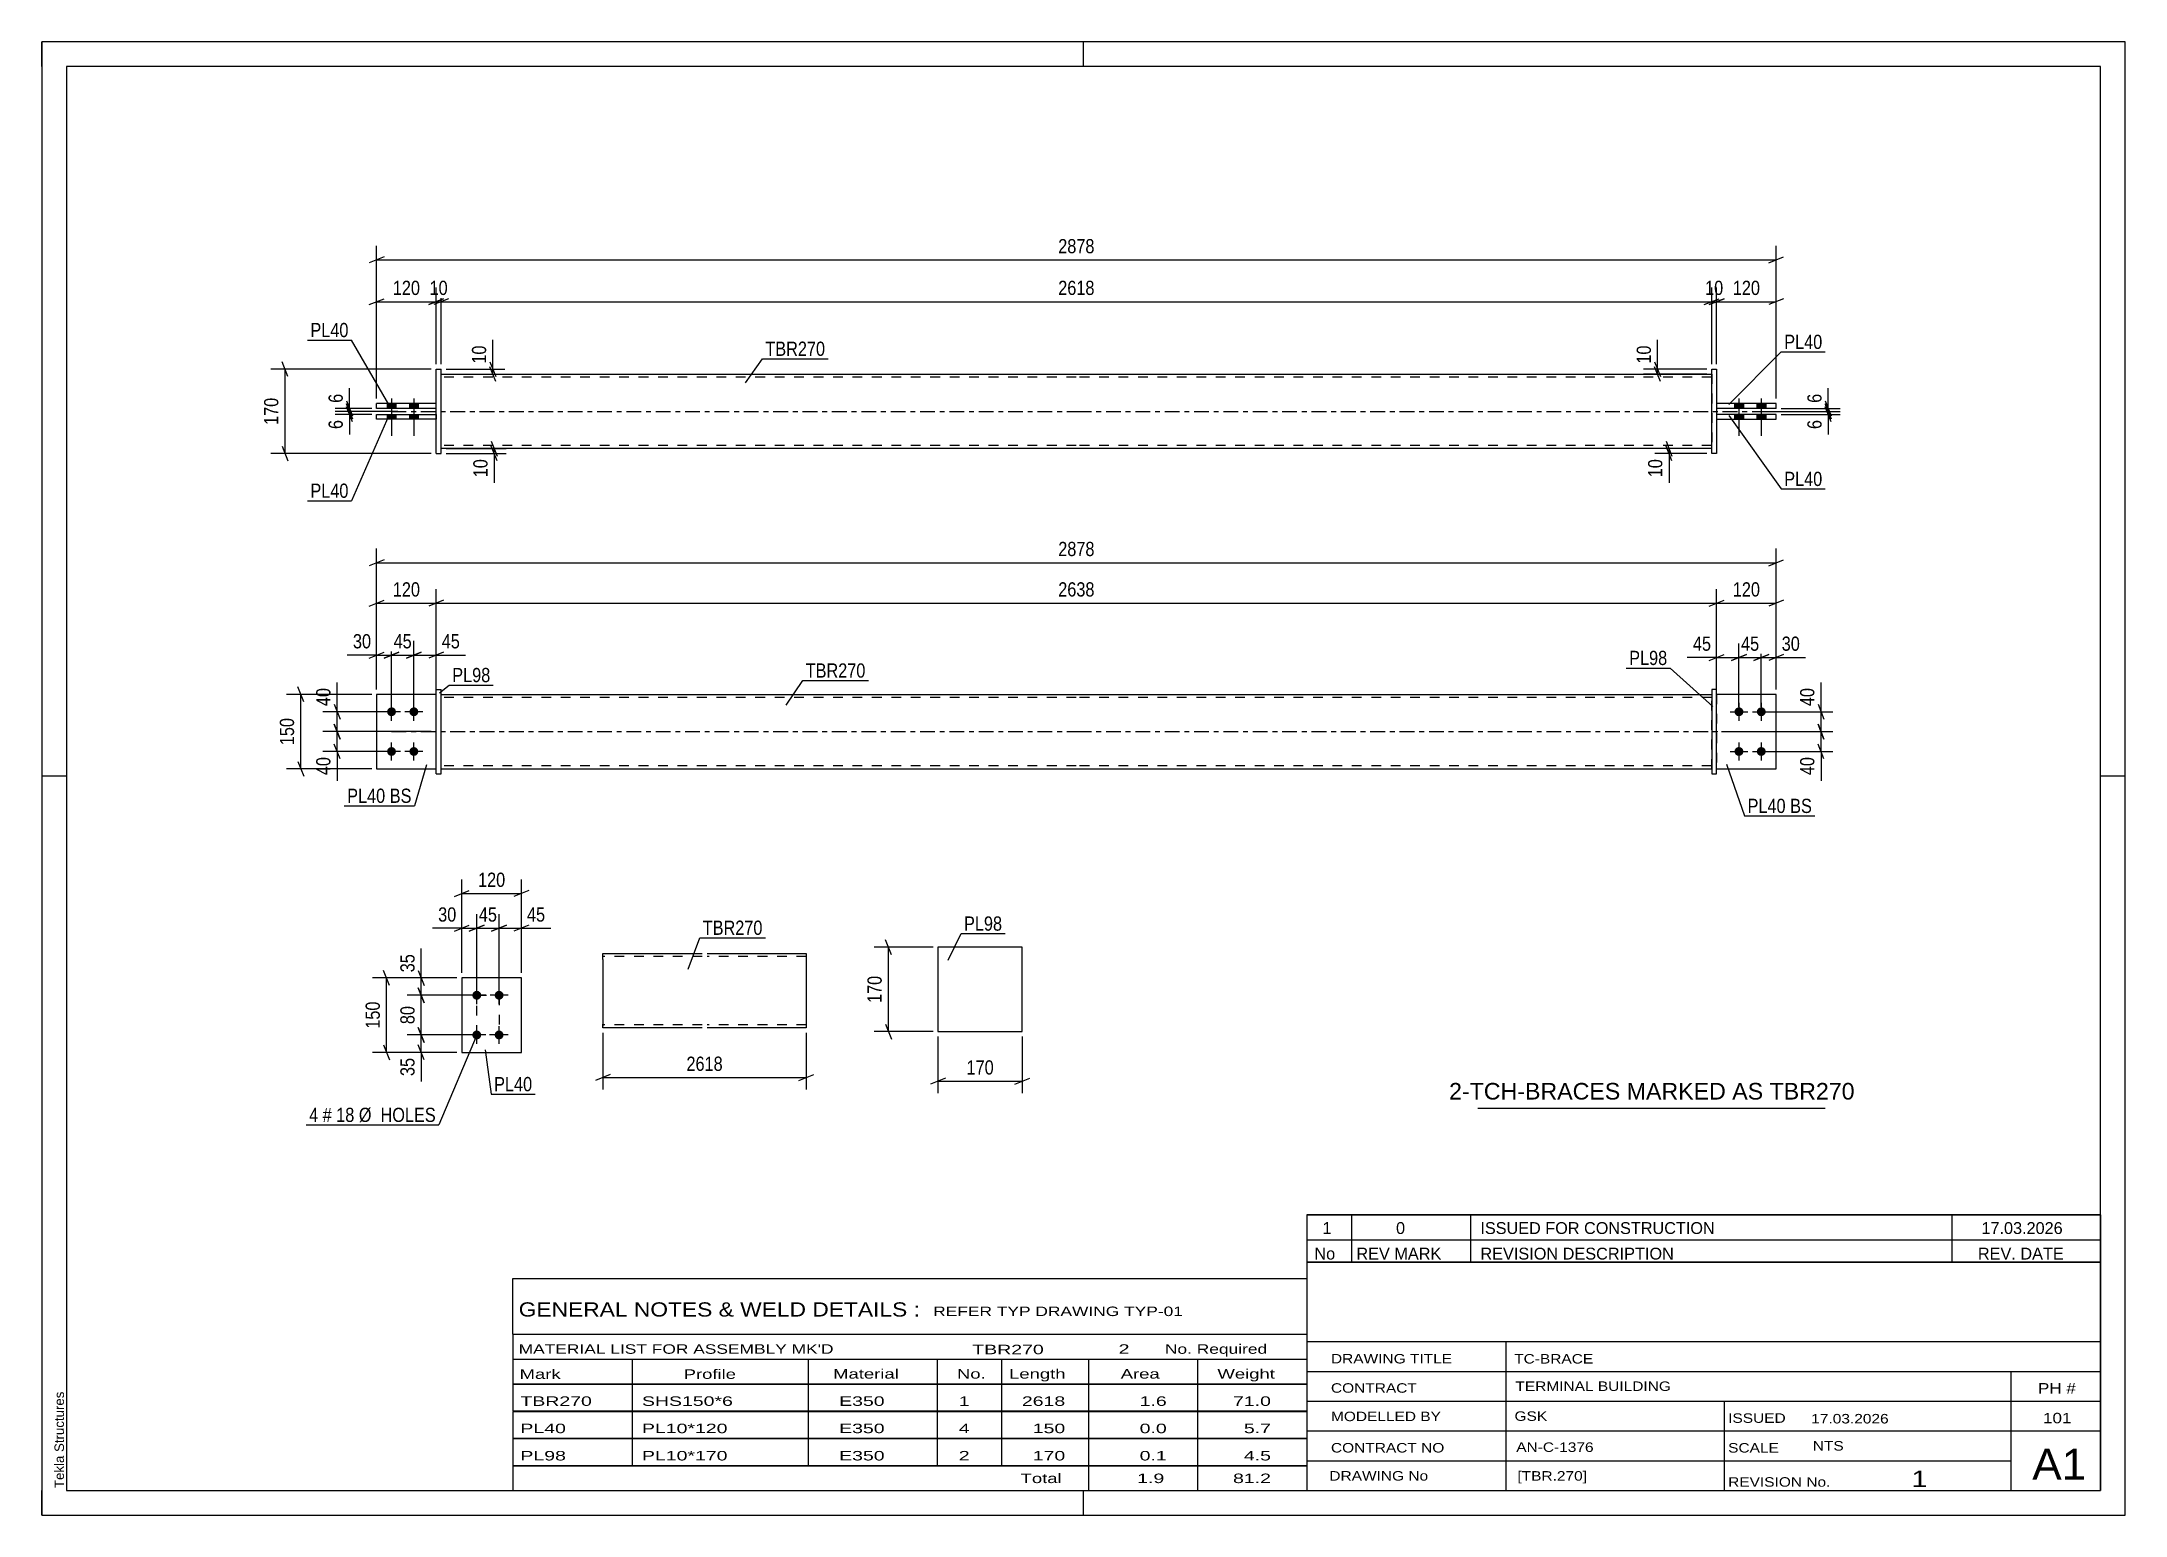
# Paper-space layout 'Layout1' of a CAD drawing. Header units: millimetres. Extents: x 0 to 420, y 0 to 297.
# The model-space entities are those that its viewports show. They can reach past a viewport. Long polylines and large blocks are cut down to what shows.
import ezdxf

# ---------------------------------------------------------------- set-up
doc = ezdxf.new("R2010")
doc.units = ezdxf.units.MM
doc.linetypes.add('DXK_LINE_DOT2', pattern=[3.9198, 1.9599, -1.9599])
doc.linetypes.add('DXK_LINE_DOT3', pattern=[5.9187, 2.979, -0.9799, 0.9799, -0.9799])
doc.layers.add('Viewport layer', color=7, linetype='Continuous', plot=False)
doc.styles.add('Arial', font='ARIAL.TTF', dxfattribs={"height": 0.2})
doc.styles.add('Arial Narrow', font='ARIALN.TTF', dxfattribs={"height": 0.2})

# ---------------------------------------------------------------- blocks, each defined once
blk = doc.blocks.new('Unknown-580872957-1163')
at = {"color": 5, "linetype": 'Continuous'}
for p, q in [((420, 297), (0, 297)), ((0, 297), (0, 0)), ((0, 292), (0, 297)), ((210, 292), (210, 297)), ((420, 0), (420, 297)), ((415, 292), (5, 292)), ((5, 292), (5, 5)), ((415, 5), (415, 292)), ((5, 149), (0, 149)), ((420, 149), (415, 149)), ((0, 0), (0, 5)), ((5, 5), (415, 5)), ((210, 0), (210, 5)), ((0, 0), (420, 0))]:
    blk.add_line(p, q, dxfattribs=at)
at = {"color": 174, "linetype": 'Continuous', "style": 'Arial'}
blk.add_text('Tekla Structures', height=1.9102, rotation=90, dxfattribs=at).set_placement((4.5, 5.5))
blk = doc.blocks.new('Part-580872957-1797 - 1735')
at = {"color": 2, "linetype": 'Continuous'}
for p, q in [((79.52, 165.45), (67.52, 165.45)), ((67.52, 165.45), (67.52, 150.45)), ((67.52, 150.45), (79.52, 150.45))]:
    blk.add_line(p, q, dxfattribs=at)
at = {"color": 7, "linetype": 'DXK_LINE_DOT2'}
blk.add_line((79.52, 150.45), (79.52, 165.45), dxfattribs=at)
blk = doc.blocks.new('Part-580872957-1792 - 1735')
at = {"color": 7, "linetype": 'DXK_LINE_DOT2'}
for p, q in [((79.52, 165.45), (67.52, 165.45)), ((67.52, 165.45), (67.52, 150.45)), ((79.52, 150.45), (79.52, 165.45)), ((67.52, 150.45), (79.52, 150.45))]:
    blk.add_line(p, q, dxfattribs=at)
blk = doc.blocks.new('Part-580872957-1767 - 1735')
at = {"color": 7, "linetype": 'DXK_LINE_DOT2'}
for p, q in [((349.62, 165.45), (337.62, 165.45)), ((337.62, 165.45), (337.62, 150.45)), ((349.62, 150.45), (349.62, 165.45)), ((337.62, 150.45), (349.62, 150.45))]:
    blk.add_line(p, q, dxfattribs=at)
blk = doc.blocks.new('Part-580872957-1772 - 1735')
at = {"color": 2, "linetype": 'Continuous'}
for p, q in [((349.62, 165.45), (337.62, 165.45)), ((349.62, 150.45), (349.62, 165.45)), ((337.62, 150.45), (349.62, 150.45))]:
    blk.add_line(p, q, dxfattribs=at)
at = {"color": 7, "linetype": 'DXK_LINE_DOT2'}
blk.add_line((337.62, 165.45), (337.62, 150.45), dxfattribs=at)
blk = doc.blocks.new('Part-580872957-1787 - 1735')
at = {"color": 2, "linetype": 'Continuous'}
for p, q in [((336.62, 166.45), (336.62, 149.45)), ((337.62, 166.45), (336.62, 166.45)), ((337.62, 149.45), (337.62, 166.45)), ((336.62, 149.45), (337.62, 149.45))]:
    blk.add_line(p, q, dxfattribs=at)
blk = doc.blocks.new('Part-580872957-1802 - 1735')
at = {"color": 2, "linetype": 'Continuous'}
for p, q in [((79.52, 149.45), (79.52, 166.45)), ((79.52, 166.45), (80.52, 166.45)), ((80.52, 149.45), (80.52, 166.45)), ((79.52, 149.45), (80.52, 149.45))]:
    blk.add_line(p, q, dxfattribs=at)
blk = doc.blocks.new('Part-580872957-1807 - 1735')
at = {"color": 2, "linetype": 'Continuous'}
for p, q in [((80.52, 165.45), (208.52, 165.45)), ((208.62, 165.45), (336.62, 165.45)), ((80.52, 150.45), (208.52, 150.45)), ((208.62, 150.45), (336.62, 150.45))]:
    blk.add_line(p, q, dxfattribs=at)
at = {"color": 7, "linetype": 'DXK_LINE_DOT2'}
for p, q in [((80.52, 150.45), (80.52, 165.45)), ((208.52, 164.85), (80.52, 164.85)), ((336.62, 164.85), (208.62, 164.85)), ((336.62, 150.45), (336.62, 165.45)), ((208.52, 151.05), (80.52, 151.05)), ((336.62, 151.05), (208.62, 151.05))]:
    blk.add_line(p, q, dxfattribs=at)
at = {"color": 7, "linetype": 'DXK_LINE_DOT3'}
for p, q in [((70.52, 157.95), (208.52, 157.95)), ((208.62, 157.95), (346.62, 157.95))]:
    blk.add_line(p, q, dxfattribs=at)
blk = doc.blocks.new('Bolt-580872957-1808 - 1735')
at = {"linetype": 'Continuous'}
for points in [[(342.12, 162.85, -1), (342.12, 161.05, -1)], [(346.62, 162.85, -1), (346.62, 161.05, -1)], [(342.12, 154.85, -1), (342.12, 153.05, -1)], [(346.62, 154.85, -1), (346.62, 153.05, -1)]]:
    blk.add_hatch(color=1, dxfattribs=at).paths.add_polyline_path(points)
at = {"color": 1, "linetype": 'Continuous'}
for p, q in [((340.32, 161.95), (343.92, 161.95)), ((342.12, 163.75), (342.12, 160.15)), ((344.82, 161.95), (348.42, 161.95)), ((346.62, 163.75), (346.62, 160.15)), ((342.12, 155.75), (342.12, 152.15)), ((346.62, 155.75), (346.62, 152.15)), ((340.32, 153.95), (343.92, 153.95)), ((344.82, 153.95), (348.42, 153.95))]:
    blk.add_line(p, q, dxfattribs=at)
blk = doc.blocks.new('Bolt-580872957-1809 - 1735')
at = {"linetype": 'Continuous'}
for points in [[(70.52, 161.05, -1), (70.52, 162.85, -1)], [(75.02, 161.05, -1), (75.02, 162.85, -1)], [(70.52, 153.05, -1), (70.52, 154.85, -1)], [(75.02, 153.05, -1), (75.02, 154.85, -1)]]:
    blk.add_hatch(color=1, dxfattribs=at).paths.add_polyline_path(points)
at = {"color": 1, "linetype": 'Continuous'}
for p, q in [((72.32, 161.95), (68.72, 161.95)), ((70.52, 160.15), (70.52, 163.75)), ((76.82, 161.95), (73.22, 161.95)), ((75.02, 160.15), (75.02, 163.75)), ((70.52, 152.15), (70.52, 155.75)), ((75.02, 152.15), (75.02, 155.75)), ((72.32, 153.95), (68.72, 153.95)), ((76.82, 153.95), (73.22, 153.95))]:
    blk.add_line(p, q, dxfattribs=at)
blk = doc.blocks.new('Part-580872957-1425 - 1390')
at = {"color": 2, "linetype": 'Continuous'}
for p, q in [((79.52, 224.09), (67.52, 224.09)), ((67.52, 223.09), (67.52, 224.09)), ((79.52, 223.09), (67.52, 223.09))]:
    blk.add_line(p, q, dxfattribs=at)
at = {"color": 7, "linetype": 'DXK_LINE_DOT2'}
blk.add_line((79.52, 223.09), (79.52, 224.09), dxfattribs=at)
blk = doc.blocks.new('Part-580872957-1426 - 1390')
at = {"color": 2, "linetype": 'Continuous'}
for p, q in [((336.62, 213.99), (336.62, 230.99)), ((336.62, 230.99), (337.62, 230.99)), ((337.62, 230.99), (337.62, 213.99)), ((337.62, 213.99), (336.62, 213.99))]:
    blk.add_line(p, q, dxfattribs=at)
blk = doc.blocks.new('Part-580872957-1458 - 1390')
at = {"color": 2, "linetype": 'Continuous'}
for p, q in [((349.62, 224.09), (337.62, 224.09)), ((349.62, 223.09), (337.62, 223.09)), ((349.62, 223.09), (349.62, 224.09))]:
    blk.add_line(p, q, dxfattribs=at)
at = {"color": 7, "linetype": 'DXK_LINE_DOT2'}
blk.add_line((337.62, 224.09), (337.62, 223.09), dxfattribs=at)
blk = doc.blocks.new('Part-580872957-1394 - 1390')
at = {"color": 2, "linetype": 'Continuous'}
for p, q in [((79.52, 213.99), (79.52, 230.99)), ((79.52, 230.99), (80.52, 230.99)), ((80.52, 213.99), (80.52, 230.99)), ((79.52, 213.99), (80.52, 213.99))]:
    blk.add_line(p, q, dxfattribs=at)
blk = doc.blocks.new('Part-580872957-1420 - 1390')
at = {"color": 2, "linetype": 'Continuous'}
for p, q in [((67.52, 221.89), (79.52, 221.89)), ((67.52, 220.89), (67.52, 221.89)), ((79.52, 220.89), (67.52, 220.89))]:
    blk.add_line(p, q, dxfattribs=at)
at = {"color": 7, "linetype": 'DXK_LINE_DOT2'}
blk.add_line((79.52, 221.89), (79.52, 220.89), dxfattribs=at)
blk = doc.blocks.new('Part-580872957-1431 - 1390')
at = {"color": 2, "linetype": 'Continuous'}
for p, q in [((349.62, 221.89), (337.62, 221.89)), ((337.62, 220.89), (349.62, 220.89)), ((349.62, 220.89), (349.62, 221.89))]:
    blk.add_line(p, q, dxfattribs=at)
at = {"color": 7, "linetype": 'DXK_LINE_DOT2'}
blk.add_line((337.62, 221.89), (337.62, 220.89), dxfattribs=at)
blk = doc.blocks.new('Part-580872957-1446 - 1390')
at = {"color": 2, "linetype": 'Continuous'}
for p, q in [((80.52, 229.99), (208.52, 229.99)), ((208.62, 229.99), (336.62, 229.99)), ((208.52, 214.99), (80.52, 214.99)), ((336.62, 214.99), (208.62, 214.99))]:
    blk.add_line(p, q, dxfattribs=at)
at = {"color": 7, "linetype": 'DXK_LINE_DOT2'}
for p, q in [((80.52, 214.99), (80.52, 229.99)), ((208.52, 229.39), (80.52, 229.39)), ((336.62, 229.39), (208.62, 229.39)), ((336.62, 229.99), (336.62, 214.99)), ((208.52, 215.59), (80.52, 215.59)), ((336.62, 215.59), (208.62, 215.59))]:
    blk.add_line(p, q, dxfattribs=at)
at = {"color": 7, "linetype": 'DXK_LINE_DOT3'}
for p, q in [((70.52, 222.49), (208.52, 222.49)), ((208.62, 222.49), (346.62, 222.49))]:
    blk.add_line(p, q, dxfattribs=at)
blk = doc.blocks.new('Bolt-580872957-1447 - 1390')
at = {"linetype": 'Continuous'}
for points in [[(343.02, 224.09), (341.22, 224.09), (341.22, 223.09), (343.02, 223.09)], [(343.02, 224.09), (341.22, 224.09), (341.22, 223.09), (343.02, 223.09)], [(347.52, 224.09), (345.72, 224.09), (345.72, 223.09), (347.52, 223.09)], [(347.52, 224.09), (345.72, 224.09), (345.72, 223.09), (347.52, 223.09)], [(343.02, 221.89), (341.22, 221.89), (341.22, 220.89), (343.02, 220.89)], [(343.02, 221.89), (341.22, 221.89), (341.22, 220.89), (343.02, 220.89)], [(347.52, 221.89), (345.72, 221.89), (345.72, 220.89), (347.52, 220.89)], [(347.52, 221.89), (345.72, 221.89), (345.72, 220.89), (347.52, 220.89)]]:
    blk.add_hatch(color=1, dxfattribs=at).paths.add_polyline_path(points)
at = {"color": 1, "linetype": 'Continuous'}
for p, q in [((341.22, 224.09), (341.22, 223.09)), ((341.22, 224.09), (341.22, 223.09)), ((342.12, 225.09), (342.12, 217.59)), ((342.12, 225.09), (342.12, 217.59)), ((343.02, 224.09), (343.02, 223.09)), ((343.02, 224.09), (343.02, 223.09)), ((345.72, 224.09), (345.72, 223.09)), ((345.72, 224.09), (345.72, 223.09)), ((346.62, 225.09), (346.62, 217.59)), ((346.62, 225.09), (346.62, 217.59)), ((347.52, 224.09), (347.52, 223.09)), ((347.52, 224.09), (347.52, 223.09)), ((341.22, 221.89), (341.22, 220.89)), ((341.22, 221.89), (341.22, 220.89)), ((343.02, 221.89), (343.02, 220.89)), ((343.02, 221.89), (343.02, 220.89)), ((345.72, 221.89), (345.72, 220.89)), ((345.72, 221.89), (345.72, 220.89)), ((347.52, 221.89), (347.52, 220.89)), ((347.52, 221.89), (347.52, 220.89))]:
    blk.add_line(p, q, dxfattribs=at)
blk = doc.blocks.new('Bolt-580872957-1448 - 1390')
at = {"linetype": 'Continuous'}
for points in [[(69.62, 223.09), (71.42, 223.09), (71.42, 224.09), (69.62, 224.09)], [(69.62, 223.09), (71.42, 223.09), (71.42, 224.09), (69.62, 224.09)], [(74.12, 223.09), (75.92, 223.09), (75.92, 224.09), (74.12, 224.09)], [(74.12, 223.09), (75.92, 223.09), (75.92, 224.09), (74.12, 224.09)], [(69.62, 220.89), (71.42, 220.89), (71.42, 221.89), (69.62, 221.89)], [(69.62, 220.89), (71.42, 220.89), (71.42, 221.89), (69.62, 221.89)], [(74.12, 220.89), (75.92, 220.89), (75.92, 221.89), (74.12, 221.89)], [(74.12, 220.89), (75.92, 220.89), (75.92, 221.89), (74.12, 221.89)]]:
    blk.add_hatch(color=1, dxfattribs=at).paths.add_polyline_path(points)
at = {"color": 1, "linetype": 'Continuous'}
for p, q in [((69.62, 224.09), (69.62, 223.09)), ((69.62, 224.09), (69.62, 223.09)), ((70.52, 225.09), (70.52, 217.59)), ((70.52, 225.09), (70.52, 217.59)), ((71.42, 224.09), (71.42, 223.09)), ((71.42, 224.09), (71.42, 223.09)), ((74.12, 224.09), (74.12, 223.09)), ((74.12, 224.09), (74.12, 223.09)), ((75.02, 225.09), (75.02, 217.59)), ((75.02, 225.09), (75.02, 217.59)), ((75.92, 224.09), (75.92, 223.09)), ((75.92, 224.09), (75.92, 223.09)), ((69.62, 221.89), (69.62, 220.89)), ((69.62, 221.89), (69.62, 220.89)), ((71.42, 221.89), (71.42, 220.89)), ((71.42, 221.89), (71.42, 220.89)), ((74.12, 221.89), (74.12, 220.89)), ((74.12, 221.89), (74.12, 220.89)), ((75.92, 221.89), (75.92, 220.89)), ((75.92, 221.89), (75.92, 220.89))]:
    blk.add_line(p, q, dxfattribs=at)
blk = doc.blocks.new('Part-580872957-2138 - 2131')
at = {"color": 2, "linetype": 'Continuous'}
for p, q in [((96.7, 108.31), (84.7, 108.31)), ((84.7, 108.31), (84.7, 93.31)), ((96.7, 93.31), (96.7, 108.31)), ((84.7, 93.31), (96.7, 93.31))]:
    blk.add_line(p, q, dxfattribs=at)
blk = doc.blocks.new('Bolt-580872957-2171 - 2131')
at = {"linetype": 'Continuous'}
for points in [[(87.7, 103.91, -1), (87.7, 105.71, -1)], [(92.2, 103.91, -1), (92.2, 105.71, -1)], [(87.7, 95.91, -1), (87.7, 97.71, -1)], [(92.2, 95.91, -1), (92.2, 97.71, -1)]]:
    blk.add_hatch(color=1, dxfattribs=at).paths.add_polyline_path(points)
at = {"color": 1, "linetype": 'Continuous'}
for p, q in [((87.7, 103.01), (87.7, 106.61)), ((92.2, 103.01), (92.2, 106.61)), ((89.5, 104.81), (85.9, 104.81)), ((94, 104.81), (90.4, 104.81)), ((89.5, 96.81), (85.9, 96.81)), ((87.7, 95.01), (87.7, 98.61)), ((94, 96.81), (90.4, 96.81)), ((92.2, 95.01), (92.2, 98.61))]:
    blk.add_line(p, q, dxfattribs=at)
blk = doc.blocks.new('Part-580872957-2302 - 2296')
at = {"color": 2, "linetype": 'Continuous'}
for p, q in [((197.67, 114.49), (180.67, 114.49)), ((180.67, 114.49), (180.67, 97.49)), ((197.67, 97.49), (197.67, 114.49)), ((180.67, 97.49), (197.67, 97.49))]:
    blk.add_line(p, q, dxfattribs=at)
blk = doc.blocks.new('Part-580872957-2328 - 2321')
at = {"color": 2, "linetype": 'Continuous'}
for p, q in [((113.12, 112.03), (113.12, 113.23)), ((113.12, 113.23), (133.12, 113.23)), ((113.12, 112.03), (113.12, 98.97)), ((134.12, 113.23), (154.12, 113.23)), ((154.12, 113.23), (154.12, 113.14)), ((154.12, 113.14), (154.12, 112.03)), ((154.12, 112.03), (154.12, 98.23)), ((113.12, 98.32), (113.12, 98.97)), ((113.12, 98.23), (113.12, 98.32)), ((133.12, 98.23), (113.12, 98.23)), ((154.12, 98.23), (134.12, 98.23))]:
    blk.add_line(p, q, dxfattribs=at)
at = {"color": 7, "linetype": 'DXK_LINE_DOT2'}
for p, q in [((133.12, 112.63), (113.12, 112.63)), ((154.12, 112.63), (134.12, 112.63)), ((154.12, 112.88), (154.12, 112.03)), ((113.12, 98.97), (113.12, 98.58)), ((113.12, 98.83), (113.12, 98.88)), ((133.12, 98.83), (113.12, 98.83)), ((154.12, 98.83), (134.12, 98.83)), ((154.12, 98.88), (154.12, 98.97)), ((154.12, 98.83), (154.12, 98.88)), ((154.12, 98.83), (154.12, 98.88))]:
    blk.add_line(p, q, dxfattribs=at)
blk = doc.blocks.new('Rectangle-580872957-2281 - 2131')
at = {"color": 1, "linetype": 'DXK_LINE_DOT2'}
blk.add_lwpolyline([(87.7, 104.81), (92.2, 104.81), (92.2, 96.81), (87.7, 96.81), (87.7, 104.81)], close=True, dxfattribs=at)
blk = doc.blocks.new('StraightDimension-580872957-2008 - 1735')
at = {"color": 7, "linetype": 'Continuous'}
for p, q in [((69.52, 161.95), (56.7, 161.95)), ((58.95, 163.45), (60.15, 160.45)), ((59.55, 157.95), (59.55, 161.95)), ((78.52, 157.95), (56.7, 157.95)), ((60.15, 156.45), (58.95, 159.45))]:
    blk.add_line(p, q, dxfattribs=at)
at = {"color": 0}
blk.add_wipeout([(58.8, 167.34), (54.6, 167.34), (54.6, 162.48), (58.8, 162.48)], dxfattribs=at)
at = {"color": 7, "linetype": 'Continuous'}
blk.add_line((59.55, 161.95), (59.55, 167.86), dxfattribs=at)
blk.add_line((59.55, 161.95), (59.55, 167.86), dxfattribs=at)
at = {"color": 3, "style": 'Arial Narrow'}
blk.add_text('40', height=2.863, rotation=90.0002, dxfattribs=at).set_placement((58.2, 163.08))
blk = doc.blocks.new('StraightDimension-580872957-1999 - 1735')
at = {"color": 7, "linetype": 'Continuous'}
for p, q in [((78.52, 157.95), (56.7, 157.95)), ((58.95, 159.45), (60.15, 156.45)), ((60.15, 152.45), (58.95, 155.45)), ((59.55, 153.95), (59.55, 157.95)), ((69.52, 153.95), (56.7, 153.95))]:
    blk.add_line(p, q, dxfattribs=at)
at = {"color": 0}
blk.add_wipeout([(58.8, 153.43), (54.6, 153.43), (54.6, 148.57), (58.8, 148.57)], dxfattribs=at)
at = {"color": 7, "linetype": 'Continuous'}
blk.add_line((59.55, 153.95), (59.55, 148.05), dxfattribs=at)
blk.add_line((59.55, 153.95), (59.55, 148.05), dxfattribs=at)
at = {"color": 3, "style": 'Arial Narrow'}
blk.add_text('40', height=2.863, rotation=90.0002, dxfattribs=at).set_placement((58.2, 149.17))
blk = doc.blocks.new('StraightDimension-580872957-1937 - 1735')
at = {"color": 7, "linetype": 'Continuous'}
for p, q in [((67.52, 166.45), (67.52, 186.68)), ((79.52, 158.95), (79.52, 186.68)), ((66.02, 183.23), (69.02, 184.43)), ((67.52, 183.83), (79.52, 183.83)), ((81.02, 184.43), (78.02, 183.23))]:
    blk.add_line(p, q, dxfattribs=at)
at = {"color": 0}
blk.add_wipeout([(76.86, 184.58), (76.86, 188.78), (70.18, 188.78), (70.18, 184.58)], dxfattribs=at)
at = {"color": 3, "style": 'Arial Narrow'}
blk.add_text('120', height=2.863, dxfattribs=at).set_placement((70.78, 185.18))
blk = doc.blocks.new('StraightDimension-580872957-2018 - 1735')
at = {"color": 7, "linetype": 'Continuous'}
for p, q in [((66.52, 165.45), (49.37, 165.45)), ((52.82, 163.95), (51.62, 166.95)), ((52.22, 150.45), (52.22, 165.45)), ((51.62, 151.95), (52.82, 148.95)), ((66.52, 150.45), (49.37, 150.45))]:
    blk.add_line(p, q, dxfattribs=at)
at = {"color": 0}
blk.add_wipeout([(51.47, 161.3), (47.27, 161.3), (47.27, 154.61), (51.47, 154.61)], dxfattribs=at)
at = {"color": 3, "style": 'Arial Narrow'}
blk.add_text('150', height=2.863, rotation=90.0002, dxfattribs=at).set_placement((50.87, 155.21))
blk = doc.blocks.new('StraightDimension-580872957-1818 - 1735')
at = {"color": 7, "linetype": 'Continuous'}
for p, q in [((345.12, 172.29), (348.12, 173.49)), ((346.62, 162.95), (346.62, 175.74)), ((346.62, 172.89), (349.62, 172.89)), ((351.12, 173.49), (348.12, 172.29)), ((349.62, 166.45), (349.62, 175.74))]:
    blk.add_line(p, q, dxfattribs=at)
at = {"color": 0}
blk.add_wipeout([(355, 173.64), (355, 177.84), (350.14, 177.84), (350.14, 173.64)], dxfattribs=at)
at = {"color": 7, "linetype": 'Continuous'}
blk.add_line((349.62, 172.89), (355.52, 172.89), dxfattribs=at)
blk.add_line((349.62, 172.89), (355.52, 172.89), dxfattribs=at)
at = {"color": 3, "style": 'Arial Narrow'}
blk.add_text('30', height=2.863, dxfattribs=at).set_placement((350.74, 174.24))
blk = doc.blocks.new('StraightDimension-580872957-1834 - 1735')
at = {"color": 7, "linetype": 'Continuous'}
for p, q in [((340.62, 172.29), (343.62, 173.49)), ((342.12, 162.95), (342.12, 175.74)), ((342.12, 172.89), (346.62, 172.89)), ((348.12, 173.49), (345.12, 172.29)), ((346.62, 162.95), (346.62, 175.74))]:
    blk.add_line(p, q, dxfattribs=at)
at = {"color": 0}
blk.add_wipeout([(346.8, 173.64), (346.8, 177.84), (341.94, 177.84), (341.94, 173.64)], dxfattribs=at)
at = {"color": 3, "style": 'Arial Narrow'}
blk.add_text('45', height=2.863, dxfattribs=at).set_placement((342.54, 174.24))
blk = doc.blocks.new('StraightDimension-580872957-1847 - 1735')
at = {"color": 7, "linetype": 'Continuous'}
for p, q in [((336.12, 172.29), (339.12, 173.49)), ((337.62, 166.45), (337.62, 175.74)), ((337.62, 172.89), (342.12, 172.89)), ((343.62, 173.49), (340.62, 172.29)), ((342.12, 162.95), (342.12, 175.74))]:
    blk.add_line(p, q, dxfattribs=at)
at = {"color": 0}
blk.add_wipeout([(337.09, 173.64), (337.09, 177.84), (332.24, 177.84), (332.24, 173.64)], dxfattribs=at)
at = {"color": 7, "linetype": 'Continuous'}
blk.add_line((337.62, 172.89), (331.71, 172.89), dxfattribs=at)
blk.add_line((337.62, 172.89), (331.71, 172.89), dxfattribs=at)
at = {"color": 3, "style": 'Arial Narrow'}
blk.add_text('45', height=2.863, dxfattribs=at).set_placement((332.84, 174.24))
blk = doc.blocks.new('StraightDimension-580872957-1864 - 1735')
at = {"color": 7, "linetype": 'Continuous'}
for p, q in [((67.52, 166.45), (67.52, 194.83)), ((349.62, 166.45), (349.62, 194.83)), ((69.02, 192.58), (66.02, 191.38)), ((67.52, 191.98), (349.62, 191.98)), ((348.12, 191.38), (351.12, 192.58))]:
    blk.add_line(p, q, dxfattribs=at)
at = {"color": 0}
blk.add_wipeout([(212.82, 192.73), (212.82, 196.93), (204.31, 196.93), (204.31, 192.73)], dxfattribs=at)
at = {"color": 3, "style": 'Arial Narrow'}
blk.add_text('2878', height=2.863, dxfattribs=at).set_placement((204.91, 193.33))
blk = doc.blocks.new('StraightDimension-580872957-1884 - 1735')
at = {"color": 7, "linetype": 'Continuous'}
for p, q in [((347.62, 161.95), (361.06, 161.95)), ((358.06, 163.45), (359.26, 160.45)), ((358.66, 157.95), (358.66, 161.95)), ((338.62, 157.95), (361.06, 157.95)), ((359.26, 156.45), (358.06, 159.45))]:
    blk.add_line(p, q, dxfattribs=at)
at = {"color": 0}
blk.add_wipeout([(357.91, 167.34), (353.71, 167.34), (353.71, 162.48), (357.91, 162.48)], dxfattribs=at)
at = {"color": 7, "linetype": 'Continuous'}
blk.add_line((358.66, 161.95), (358.66, 167.86), dxfattribs=at)
blk.add_line((358.66, 161.95), (358.66, 167.86), dxfattribs=at)
at = {"color": 3, "style": 'Arial Narrow'}
blk.add_text('40', height=2.863, rotation=90.0002, dxfattribs=at).set_placement((357.31, 163.08))
blk = doc.blocks.new('StraightDimension-580872957-1893 - 1735')
at = {"color": 7, "linetype": 'Continuous'}
for p, q in [((338.62, 157.95), (361.06, 157.95)), ((358.06, 159.45), (359.26, 156.45)), ((359.26, 152.45), (358.06, 155.45)), ((358.66, 153.95), (358.66, 157.95)), ((347.62, 153.95), (361.06, 153.95))]:
    blk.add_line(p, q, dxfattribs=at)
at = {"color": 0}
blk.add_wipeout([(357.91, 153.43), (353.71, 153.43), (353.71, 148.57), (357.91, 148.57)], dxfattribs=at)
at = {"color": 7, "linetype": 'Continuous'}
blk.add_line((358.66, 153.95), (358.66, 148.05), dxfattribs=at)
blk.add_line((358.66, 153.95), (358.66, 148.05), dxfattribs=at)
at = {"color": 3, "style": 'Arial Narrow'}
blk.add_text('40', height=2.863, rotation=90.0002, dxfattribs=at).set_placement((357.31, 149.17))
blk = doc.blocks.new('StraightDimension-580872957-1903 - 1735')
at = {"color": 7, "linetype": 'Continuous'}
for p, q in [((337.62, 166.45), (337.62, 186.68)), ((349.62, 166.45), (349.62, 186.68)), ((336.12, 183.23), (339.12, 184.43)), ((337.62, 183.83), (349.62, 183.83)), ((351.12, 184.43), (348.12, 183.23))]:
    blk.add_line(p, q, dxfattribs=at)
at = {"color": 0}
blk.add_wipeout([(346.96, 184.58), (346.96, 188.78), (340.28, 188.78), (340.28, 184.58)], dxfattribs=at)
at = {"color": 3, "style": 'Arial Narrow'}
blk.add_text('120', height=2.863, dxfattribs=at).set_placement((340.88, 185.18))
blk = doc.blocks.new('StraightDimension-580872957-1922 - 1735')
at = {"color": 7, "linetype": 'Continuous'}
for p, q in [((79.52, 158.95), (79.52, 186.68)), ((337.62, 166.45), (337.62, 186.68)), ((81.02, 184.43), (78.02, 183.23)), ((79.52, 183.83), (337.62, 183.83)), ((336.12, 183.23), (339.12, 184.43))]:
    blk.add_line(p, q, dxfattribs=at)
at = {"color": 0}
blk.add_wipeout([(212.82, 184.58), (212.82, 188.78), (204.31, 188.78), (204.31, 184.58)], dxfattribs=at)
at = {"color": 3, "style": 'Arial Narrow'}
blk.add_text('2638', height=2.863, dxfattribs=at).set_placement((204.91, 185.18))
blk = doc.blocks.new('StraightDimension-580872957-1953 - 1735')
at = {"color": 7, "linetype": 'Continuous'}
for p, q in [((66.02, 172.78), (69.02, 173.98)), ((67.52, 166.45), (67.52, 176.23)), ((67.52, 173.38), (70.52, 173.38)), ((72.02, 173.98), (69.02, 172.78)), ((70.52, 162.95), (70.52, 176.23))]:
    blk.add_line(p, q, dxfattribs=at)
at = {"color": 0}
blk.add_wipeout([(66.99, 174.13), (66.99, 178.33), (62.14, 178.33), (62.14, 174.13)], dxfattribs=at)
at = {"color": 7, "linetype": 'Continuous'}
blk.add_line((67.52, 173.38), (61.61, 173.38), dxfattribs=at)
blk.add_line((67.52, 173.38), (61.61, 173.38), dxfattribs=at)
at = {"color": 3, "style": 'Arial Narrow'}
blk.add_text('30', height=2.863, dxfattribs=at).set_placement((62.74, 174.73))
blk = doc.blocks.new('StraightDimension-580872957-1969 - 1735')
at = {"color": 7, "linetype": 'Continuous'}
for p, q in [((69.02, 172.78), (72.02, 173.98)), ((70.52, 162.95), (70.52, 176.23)), ((70.52, 173.38), (75.02, 173.38)), ((76.52, 173.98), (73.52, 172.78)), ((75.02, 162.95), (75.02, 176.23))]:
    blk.add_line(p, q, dxfattribs=at)
at = {"color": 0}
blk.add_wipeout([(75.2, 174.13), (75.2, 178.33), (70.34, 178.33), (70.34, 174.13)], dxfattribs=at)
at = {"color": 3, "style": 'Arial Narrow'}
blk.add_text('45', height=2.863, dxfattribs=at).set_placement((70.94, 174.73))
blk = doc.blocks.new('StraightDimension-580872957-1982 - 1735')
at = {"color": 7, "linetype": 'Continuous'}
for p, q in [((73.52, 172.78), (76.52, 173.98)), ((75.02, 162.95), (75.02, 176.23)), ((75.02, 173.38), (79.52, 173.38)), ((81.02, 173.98), (78.02, 172.78)), ((79.52, 166.45), (79.52, 176.23))]:
    blk.add_line(p, q, dxfattribs=at)
at = {"color": 0}
blk.add_wipeout([(84.9, 174.13), (84.9, 178.33), (80.04, 178.33), (80.04, 174.13)], dxfattribs=at)
at = {"color": 7, "linetype": 'Continuous'}
blk.add_line((79.52, 173.38), (85.42, 173.38), dxfattribs=at)
blk.add_line((79.52, 173.38), (85.42, 173.38), dxfattribs=at)
at = {"color": 3, "style": 'Arial Narrow'}
blk.add_text('45', height=2.863, dxfattribs=at).set_placement((80.64, 174.73))
blk = doc.blocks.new('StraightDimension-580872957-1658 - 1390')
at = {"color": 7, "linetype": 'Continuous'}
for p, q in [((350.62, 223.09), (362.52, 223.09)), ((359.52, 224.59), (360.72, 221.59)), ((360.72, 220.99), (359.52, 223.99)), ((360.12, 222.49), (360.12, 223.09)), ((345.37, 222.49), (362.52, 222.49))]:
    blk.add_line(p, q, dxfattribs=at)
at = {"color": 0}
blk.add_wipeout([(359.37, 226.64), (355.17, 226.64), (355.17, 223.61), (359.37, 223.61)], dxfattribs=at)
at = {"color": 7, "linetype": 'Continuous'}
blk.add_line((360.12, 223.09), (360.12, 227.17), dxfattribs=at)
blk.add_line((360.12, 223.09), (360.12, 227.17), dxfattribs=at)
at = {"color": 3, "style": 'Arial Narrow'}
blk.add_text('6', height=2.86, rotation=90.0002, dxfattribs=at).set_placement((358.77, 224.21))
blk = doc.blocks.new('StraightDimension-580872957-1535 - 1390')
at = {"color": 7, "linetype": 'Continuous'}
for p, q in [((335.62, 214.99), (325.17, 214.99)), ((327.42, 216.49), (328.62, 213.49)), ((328.62, 212.49), (327.42, 215.49)), ((328.02, 213.99), (328.02, 214.99)), ((335.62, 213.99), (325.17, 213.99))]:
    blk.add_line(p, q, dxfattribs=at)
at = {"color": 0}
blk.add_wipeout([(327.27, 213.46), (323.07, 213.46), (323.07, 208.61), (327.27, 208.61)], dxfattribs=at)
at = {"color": 7, "linetype": 'Continuous'}
blk.add_line((328.02, 213.99), (328.02, 208.08), dxfattribs=at)
blk.add_line((328.02, 213.99), (328.02, 208.08), dxfattribs=at)
at = {"color": 3, "style": 'Arial Narrow'}
blk.add_text('10', height=2.863, rotation=90.0002, dxfattribs=at).set_placement((326.67, 209.21))
blk = doc.blocks.new('StraightDimension-580872957-1575 - 1390')
at = {"color": 7, "linetype": 'Continuous'}
for p, q in [((335.12, 244), (338.12, 245.2)), ((339.12, 245.2), (336.12, 244)), ((336.62, 231.99), (336.62, 247.45)), ((336.62, 244.6), (337.62, 244.6)), ((337.62, 231.99), (337.62, 247.45))]:
    blk.add_line(p, q, dxfattribs=at)
at = {"color": 0}
blk.add_wipeout([(339.55, 245.35), (339.55, 249.55), (334.69, 249.55), (334.69, 245.35)], dxfattribs=at)
at = {"color": 3, "style": 'Arial Narrow'}
blk.add_text('10', height=2.863, dxfattribs=at).set_placement((335.29, 245.95))
blk = doc.blocks.new('StraightDimension-580872957-1564 - 1390')
at = {"color": 7, "linetype": 'Continuous'}
for p, q in [((69.02, 253.61), (66.02, 252.41)), ((67.52, 225.09), (67.52, 255.86)), ((67.52, 253.01), (349.62, 253.01)), ((348.12, 252.41), (351.12, 253.61)), ((349.62, 225.09), (349.62, 255.86))]:
    blk.add_line(p, q, dxfattribs=at)
at = {"color": 0}
blk.add_wipeout([(212.82, 253.76), (212.82, 257.96), (204.31, 257.96), (204.31, 253.76)], dxfattribs=at)
at = {"color": 3, "style": 'Arial Narrow'}
blk.add_text('2878', height=2.863, dxfattribs=at).set_placement((204.91, 254.36))
blk = doc.blocks.new('StraightDimension-580872957-1667 - 1390')
at = {"color": 7, "linetype": 'Continuous'}
for p, q in [((49.65, 229.49), (48.45, 232.49)), ((78.52, 230.99), (46.2, 230.99)), ((49.05, 213.99), (49.05, 230.99)), ((48.45, 215.49), (49.65, 212.49)), ((78.52, 213.99), (46.2, 213.99))]:
    blk.add_line(p, q, dxfattribs=at)
at = {"color": 0}
blk.add_wipeout([(48.3, 225.83), (44.1, 225.83), (44.1, 219.15), (48.3, 219.15)], dxfattribs=at)
at = {"color": 3, "style": 'Arial Narrow'}
blk.add_text('170', height=2.863, rotation=90.0002, dxfattribs=at).set_placement((47.7, 219.75))
blk = doc.blocks.new('StraightDimension-580872957-1549 - 1390')
at = {"color": 7, "linetype": 'Continuous'}
for p, q in [((325.12, 232.49), (326.32, 229.49)), ((326.32, 228.49), (325.12, 231.49)), ((335.62, 230.99), (322.87, 230.99)), ((335.62, 229.99), (322.87, 229.99)), ((325.72, 229.99), (325.72, 230.99))]:
    blk.add_line(p, q, dxfattribs=at)
at = {"color": 0}
blk.add_wipeout([(324.97, 236.37), (320.77, 236.37), (320.77, 231.51), (324.97, 231.51)], dxfattribs=at)
at = {"color": 7, "linetype": 'Continuous'}
blk.add_line((325.72, 230.99), (325.72, 236.89), dxfattribs=at)
blk.add_line((325.72, 230.99), (325.72, 236.89), dxfattribs=at)
at = {"color": 3, "style": 'Arial Narrow'}
blk.add_text('10', height=2.863, rotation=90.0002, dxfattribs=at).set_placement((324.37, 232.11))
blk = doc.blocks.new('StraightDimension-580872957-1585 - 1390')
at = {"color": 7, "linetype": 'Continuous'}
for p, q in [((82.02, 245.2), (79.02, 244)), ((80.52, 231.99), (80.52, 247.45)), ((80.52, 244.6), (336.62, 244.6)), ((335.12, 244), (338.12, 245.2)), ((336.62, 231.99), (336.62, 247.45))]:
    blk.add_line(p, q, dxfattribs=at)
at = {"color": 0}
blk.add_wipeout([(212.82, 245.35), (212.82, 249.55), (204.31, 249.55), (204.31, 245.35)], dxfattribs=at)
at = {"color": 3, "style": 'Arial Narrow'}
blk.add_text('2618', height=2.863, dxfattribs=at).set_placement((204.91, 245.95))
blk = doc.blocks.new('StraightDimension-580872957-1595 - 1390')
at = {"color": 7, "linetype": 'Continuous'}
for p, q in [((78.02, 244), (81.02, 245.2)), ((82.02, 245.2), (79.02, 244)), ((79.52, 231.99), (79.52, 247.45)), ((79.52, 244.6), (80.52, 244.6)), ((80.52, 231.99), (80.52, 247.45))]:
    blk.add_line(p, q, dxfattribs=at)
at = {"color": 0}
blk.add_wipeout([(82.45, 245.35), (82.45, 249.55), (77.59, 249.55), (77.59, 245.35)], dxfattribs=at)
at = {"color": 3, "style": 'Arial Narrow'}
blk.add_text('10', height=2.863, dxfattribs=at).set_placement((78.19, 245.95))
blk = doc.blocks.new('StraightDimension-580872957-1605 - 1390')
at = {"color": 7, "linetype": 'Continuous'}
for p, q in [((66.02, 244), (69.02, 245.2)), ((67.52, 225.09), (67.52, 247.45)), ((67.52, 244.6), (79.52, 244.6)), ((81.02, 245.2), (78.02, 244)), ((79.52, 231.99), (79.52, 247.45))]:
    blk.add_line(p, q, dxfattribs=at)
at = {"color": 0}
blk.add_wipeout([(76.86, 245.35), (76.86, 249.55), (70.18, 249.55), (70.18, 245.35)], dxfattribs=at)
at = {"color": 3, "style": 'Arial Narrow'}
blk.add_text('120', height=2.863, dxfattribs=at).set_placement((70.78, 245.95))
blk = doc.blocks.new('StraightDimension-580872957-1615 - 1390')
at = {"color": 7, "linetype": 'Continuous'}
for p, q in [((336.12, 244), (339.12, 245.2)), ((337.62, 231.99), (337.62, 247.45)), ((337.62, 244.6), (349.62, 244.6)), ((351.12, 245.2), (348.12, 244)), ((349.62, 225.09), (349.62, 247.45))]:
    blk.add_line(p, q, dxfattribs=at)
at = {"color": 0}
blk.add_wipeout([(346.96, 245.35), (346.96, 249.55), (340.28, 249.55), (340.28, 245.35)], dxfattribs=at)
at = {"color": 3, "style": 'Arial Narrow'}
blk.add_text('120', height=2.863, dxfattribs=at).set_placement((340.88, 245.95))
blk = doc.blocks.new('StraightDimension-580872957-1626 - 1390')
at = {"color": 7, "linetype": 'Continuous'}
for p, q in [((81.52, 214.99), (93.62, 214.99)), ((90.62, 216.49), (91.82, 213.49)), ((91.82, 212.49), (90.62, 215.49)), ((91.22, 213.99), (91.22, 214.99)), ((81.52, 213.99), (93.62, 213.99))]:
    blk.add_line(p, q, dxfattribs=at)
at = {"color": 0}
blk.add_wipeout([(90.47, 213.46), (86.27, 213.46), (86.27, 208.61), (90.47, 208.61)], dxfattribs=at)
at = {"color": 7, "linetype": 'Continuous'}
blk.add_line((91.22, 213.99), (91.22, 208.08), dxfattribs=at)
blk.add_line((91.22, 213.99), (91.22, 208.08), dxfattribs=at)
at = {"color": 3, "style": 'Arial Narrow'}
blk.add_text('10', height=2.863, rotation=90.0002, dxfattribs=at).set_placement((89.87, 209.21))
blk = doc.blocks.new('StraightDimension-580872957-1636 - 1390')
at = {"color": 7, "linetype": 'Continuous'}
for p, q in [((90.34, 232.49), (91.54, 229.49)), ((91.54, 228.49), (90.34, 231.49)), ((81.52, 230.99), (93.34, 230.99)), ((81.52, 229.99), (93.34, 229.99)), ((90.94, 229.99), (90.94, 230.99))]:
    blk.add_line(p, q, dxfattribs=at)
at = {"color": 0}
blk.add_wipeout([(90.19, 236.37), (85.99, 236.37), (85.99, 231.51), (90.19, 231.51)], dxfattribs=at)
at = {"color": 7, "linetype": 'Continuous'}
blk.add_line((90.94, 230.99), (90.94, 236.89), dxfattribs=at)
blk.add_line((90.94, 230.99), (90.94, 236.89), dxfattribs=at)
at = {"color": 3, "style": 'Arial Narrow'}
blk.add_text('10', height=2.863, rotation=90.0002, dxfattribs=at).set_placement((89.59, 232.11))
blk = doc.blocks.new('StraightDimension-580872957-1647 - 1390')
at = {"color": 7, "linetype": 'Continuous'}
for p, q in [((359.52, 223.99), (360.72, 220.99)), ((360.72, 220.39), (359.52, 223.39)), ((345.37, 222.49), (362.52, 222.49)), ((350.62, 221.89), (362.52, 221.89)), ((360.12, 221.89), (360.12, 222.49))]:
    blk.add_line(p, q, dxfattribs=at)
at = {"color": 0}
blk.add_wipeout([(359.37, 221.36), (355.17, 221.36), (355.17, 218.33), (359.37, 218.33)], dxfattribs=at)
at = {"color": 7, "linetype": 'Continuous'}
blk.add_line((360.12, 221.89), (360.12, 217.81), dxfattribs=at)
blk.add_line((360.12, 221.89), (360.12, 217.81), dxfattribs=at)
at = {"color": 3, "style": 'Arial Narrow'}
blk.add_text('6', height=2.86, rotation=90.0002, dxfattribs=at).set_placement((358.77, 218.93))
blk = doc.blocks.new('StraightDimension-580872957-1678 - 1390')
at = {"color": 7, "linetype": 'Continuous'}
for p, q in [((66.52, 223.09), (59.19, 223.09)), ((61.44, 224.59), (62.64, 221.59)), ((62.64, 220.99), (61.44, 223.99)), ((62.04, 222.49), (62.04, 223.09)), ((71.77, 222.49), (59.19, 222.49))]:
    blk.add_line(p, q, dxfattribs=at)
at = {"color": 0}
blk.add_wipeout([(61.29, 226.64), (57.09, 226.64), (57.09, 223.61), (61.29, 223.61)], dxfattribs=at)
at = {"color": 7, "linetype": 'Continuous'}
blk.add_line((62.04, 223.09), (62.04, 227.17), dxfattribs=at)
blk.add_line((62.04, 223.09), (62.04, 227.17), dxfattribs=at)
at = {"color": 3, "style": 'Arial Narrow'}
blk.add_text('6', height=2.86, rotation=90.0002, dxfattribs=at).set_placement((60.69, 224.21))
blk = doc.blocks.new('StraightDimension-580872957-1688 - 1390')
at = {"color": 7, "linetype": 'Continuous'}
for p, q in [((61.44, 223.99), (62.64, 220.99)), ((62.64, 220.39), (61.44, 223.39)), ((71.77, 222.49), (59.19, 222.49)), ((66.52, 221.89), (59.19, 221.89)), ((62.04, 221.89), (62.04, 222.49))]:
    blk.add_line(p, q, dxfattribs=at)
at = {"color": 0}
blk.add_wipeout([(61.29, 221.36), (57.09, 221.36), (57.09, 218.33), (61.29, 218.33)], dxfattribs=at)
at = {"color": 7, "linetype": 'Continuous'}
blk.add_line((62.04, 221.89), (62.04, 217.81), dxfattribs=at)
blk.add_line((62.04, 221.89), (62.04, 217.81), dxfattribs=at)
at = {"color": 3, "style": 'Arial Narrow'}
blk.add_text('6', height=2.86, rotation=90.0002, dxfattribs=at).set_placement((60.69, 218.93))
blk = doc.blocks.new('StraightDimension-580872957-2174 - 2131')
at = {"color": 7, "linetype": 'Continuous'}
for p, q in [((84.7, 109.31), (84.7, 128.16)), ((96.7, 109.31), (96.7, 128.16)), ((83.2, 124.71), (86.2, 125.91)), ((84.7, 125.31), (96.7, 125.31)), ((98.2, 125.91), (95.2, 124.71))]:
    blk.add_line(p, q, dxfattribs=at)
at = {"color": 0}
blk.add_wipeout([(94.04, 126.06), (94.04, 130.26), (87.36, 130.26), (87.36, 126.06)], dxfattribs=at)
at = {"color": 3, "style": 'Arial Narrow'}
blk.add_text('120', height=2.863, dxfattribs=at).set_placement((87.96, 126.66))
blk = doc.blocks.new('StraightDimension-580872957-2191 - 2131')
at = {"color": 7, "linetype": 'Continuous'}
for p, q in [((86.2, 117.71), (89.2, 118.91)), ((87.7, 105.81), (87.7, 121.16)), ((87.7, 118.31), (92.2, 118.31)), ((93.7, 118.91), (90.7, 117.71)), ((92.2, 105.81), (92.2, 121.16))]:
    blk.add_line(p, q, dxfattribs=at)
at = {"color": 0}
blk.add_wipeout([(92.38, 119.06), (92.38, 123.26), (87.52, 123.26), (87.52, 119.06)], dxfattribs=at)
at = {"color": 3, "style": 'Arial Narrow'}
blk.add_text('45', height=2.863, dxfattribs=at).set_placement((88.12, 119.66))
blk = doc.blocks.new('StraightDimension-580872957-2201 - 2131')
at = {"color": 7, "linetype": 'Continuous'}
for p, q in [((83.2, 117.71), (86.2, 118.91)), ((84.7, 109.31), (84.7, 121.16)), ((84.7, 118.31), (87.7, 118.31)), ((89.2, 118.91), (86.2, 117.71)), ((87.7, 105.81), (87.7, 121.16))]:
    blk.add_line(p, q, dxfattribs=at)
at = {"color": 0}
blk.add_wipeout([(84.17, 119.06), (84.17, 123.26), (79.32, 123.26), (79.32, 119.06)], dxfattribs=at)
at = {"color": 7, "linetype": 'Continuous'}
blk.add_line((84.7, 118.31), (78.79, 118.31), dxfattribs=at)
blk.add_line((84.7, 118.31), (78.79, 118.31), dxfattribs=at)
at = {"color": 3, "style": 'Arial Narrow'}
blk.add_text('30', height=2.863, dxfattribs=at).set_placement((79.92, 119.66))
blk = doc.blocks.new('StraightDimension-580872957-2214 - 2131')
at = {"color": 7, "linetype": 'Continuous'}
for p, q in [((90.7, 117.71), (93.7, 118.91)), ((92.2, 105.81), (92.2, 121.16)), ((92.2, 118.31), (96.7, 118.31)), ((98.2, 118.91), (95.2, 117.71)), ((96.7, 109.31), (96.7, 121.16))]:
    blk.add_line(p, q, dxfattribs=at)
at = {"color": 0}
blk.add_wipeout([(102.08, 119.06), (102.08, 123.26), (97.22, 123.26), (97.22, 119.06)], dxfattribs=at)
at = {"color": 7, "linetype": 'Continuous'}
blk.add_line((96.7, 118.31), (102.61, 118.31), dxfattribs=at)
blk.add_line((96.7, 118.31), (102.61, 118.31), dxfattribs=at)
at = {"color": 3, "style": 'Arial Narrow'}
blk.add_text('45', height=2.863, dxfattribs=at).set_placement((97.82, 119.66))
blk = doc.blocks.new('StraightDimension-580872957-2228 - 2131')
at = {"color": 7, "linetype": 'Continuous'}
for p, q in [((70.11, 106.81), (68.91, 109.81)), ((83.7, 108.31), (66.66, 108.31)), ((69.51, 93.31), (69.51, 108.31)), ((83.7, 93.31), (66.66, 93.31)), ((68.91, 94.81), (70.11, 91.81))]:
    blk.add_line(p, q, dxfattribs=at)
at = {"color": 0}
blk.add_wipeout([(68.76, 104.16), (64.56, 104.16), (64.56, 97.47), (68.76, 97.47)], dxfattribs=at)
at = {"color": 3, "style": 'Arial Narrow'}
blk.add_text('150', height=2.863, rotation=90.0002, dxfattribs=at).set_placement((68.16, 98.07))
blk = doc.blocks.new('StraightDimension-580872957-2245 - 2131')
at = {"color": 7, "linetype": 'Continuous'}
for p, q in [((86.7, 96.81), (73.66, 96.81)), ((75.91, 98.31), (77.11, 95.31)), ((76.51, 93.31), (76.51, 96.81)), ((83.7, 93.31), (73.66, 93.31)), ((77.11, 91.81), (75.91, 94.81))]:
    blk.add_line(p, q, dxfattribs=at)
at = {"color": 0}
blk.add_wipeout([(75.76, 92.79), (71.56, 92.79), (71.56, 87.93), (75.76, 87.93)], dxfattribs=at)
at = {"color": 7, "linetype": 'Continuous'}
blk.add_line((76.51, 93.31), (76.51, 87.41), dxfattribs=at)
blk.add_line((76.51, 93.31), (76.51, 87.41), dxfattribs=at)
at = {"color": 3, "style": 'Arial Narrow'}
blk.add_text('35', height=2.863, rotation=90.0002, dxfattribs=at).set_placement((75.16, 88.53))
blk = doc.blocks.new('StraightDimension-580872957-2258 - 2131')
at = {"color": 7, "linetype": 'Continuous'}
for p, q in [((75.91, 109.81), (77.11, 106.81)), ((83.7, 108.31), (73.66, 108.31)), ((77.11, 103.31), (75.91, 106.31)), ((76.51, 104.81), (76.51, 108.31)), ((86.7, 104.81), (73.66, 104.81))]:
    blk.add_line(p, q, dxfattribs=at)
at = {"color": 0}
blk.add_wipeout([(75.76, 113.7), (71.56, 113.7), (71.56, 108.84), (75.76, 108.84)], dxfattribs=at)
at = {"color": 7, "linetype": 'Continuous'}
blk.add_line((76.51, 108.31), (76.51, 114.22), dxfattribs=at)
blk.add_line((76.51, 108.31), (76.51, 114.22), dxfattribs=at)
at = {"color": 3, "style": 'Arial Narrow'}
blk.add_text('35', height=2.863, rotation=90.0002, dxfattribs=at).set_placement((75.16, 109.44))
blk = doc.blocks.new('StraightDimension-580872957-2271 - 2131')
at = {"color": 7, "linetype": 'Continuous'}
for p, q in [((75.91, 106.31), (77.11, 103.31)), ((86.7, 104.81), (73.66, 104.81)), ((76.51, 96.81), (76.51, 104.81)), ((86.7, 96.81), (73.66, 96.81)), ((77.11, 95.31), (75.91, 98.31))]:
    blk.add_line(p, q, dxfattribs=at)
at = {"color": 0}
blk.add_wipeout([(75.76, 103.24), (71.56, 103.24), (71.56, 98.39), (75.76, 98.39)], dxfattribs=at)
at = {"color": 3, "style": 'Arial Narrow'}
blk.add_text('80', height=2.863, rotation=90.0002, dxfattribs=at).set_placement((75.16, 98.99))
blk = doc.blocks.new('StraightDimension-580872957-2304 - 2296')
at = {"color": 7, "linetype": 'Continuous'}
for p, q in [((179.67, 114.49), (167.82, 114.49)), ((171.27, 112.99), (170.07, 115.99)), ((170.67, 97.49), (170.67, 114.49)), ((179.67, 97.49), (167.82, 97.49)), ((170.07, 98.99), (171.27, 95.99))]:
    blk.add_line(p, q, dxfattribs=at)
at = {"color": 0}
blk.add_wipeout([(169.92, 109.33), (165.72, 109.33), (165.72, 102.65), (169.92, 102.65)], dxfattribs=at)
at = {"color": 3, "style": 'Arial Narrow'}
blk.add_text('170', height=2.863, rotation=90.0002, dxfattribs=at).set_placement((169.32, 103.25))
blk = doc.blocks.new('StraightDimension-580872957-2313 - 2296')
at = {"color": 7, "linetype": 'Continuous'}
for p, q in [((180.67, 96.49), (180.67, 85.09)), ((197.67, 96.49), (197.67, 85.09)), ((182.17, 88.09), (179.17, 86.89)), ((180.67, 87.49), (197.67, 87.49)), ((196.17, 86.89), (199.17, 88.09))]:
    blk.add_line(p, q, dxfattribs=at)
at = {"color": 0}
blk.add_wipeout([(192.51, 88.24), (192.51, 92.44), (185.83, 92.44), (185.83, 88.24)], dxfattribs=at)
at = {"color": 3, "style": 'Arial Narrow'}
blk.add_text('170', height=2.863, dxfattribs=at).set_placement((186.43, 88.84))
blk = doc.blocks.new('StraightDimension-580872957-2332 - 2321')
at = {"color": 7, "linetype": 'Continuous'}
for p, q in [((113.12, 97.23), (113.12, 85.83)), ((154.12, 97.23), (154.12, 85.83)), ((114.62, 88.83), (111.62, 87.63)), ((113.12, 88.23), (154.12, 88.23)), ((152.62, 87.63), (155.62, 88.83))]:
    blk.add_line(p, q, dxfattribs=at)
at = {"color": 0}
blk.add_wipeout([(137.88, 88.98), (137.88, 93.18), (129.37, 93.18), (129.37, 88.98)], dxfattribs=at)
at = {"color": 3, "style": 'Arial Narrow'}
blk.add_text('2618', height=2.863, dxfattribs=at).set_placement((129.97, 89.58))
blk = doc.blocks.new('Unknown-580872957-3639')
at = {"color": 7, "linetype": 'Continuous'}
for p, q in [((255, 51.05), (255, 5)), ((255, 51.05), (415, 51.05)), ((415, 51), (415, 5)), ((255, 35), (415, 35)), ((295.14, 35), (295.14, 5)), ((255, 29), (415, 29)), ((397, 5.05), (397, 29.05)), ((255, 23), (415, 23)), ((339.14, 23), (339.14, 5)), ((255, 17), (415, 17)), ((255, 11), (397, 11)), ((255, 5), (415, 5))]:
    blk.add_line(p, q, dxfattribs=at)
at = {"color": 7, "style": 'Arial Narrow'}
for s, height, width, p in [('DRAWING TITLE', 1.9089, 1.425378, (259.88, 30.61)), ('TC-BRACE', 1.909, 1.425378, (296.81, 30.59)), ('CONTRACT', 1.909, 1.425378, (259.88, 24.71)), ('TERMINAL BUILDING', 1.9089, 1.425378, (297.06, 25.07)), ('MODELLED BY', 1.9089, 1.425378, (259.88, 18.98)), ('GSK', 1.909, 1.425378, (296.88, 19.04)), ('ISSUED', 1.909, 1.425378, (339.94, 18.64)), ('17.03.2026', 1.909, 1.425378, (356.69, 18.52)), ('CONTRACT NO', 1.9089, 1.425378, (259.88, 12.66)), ('AN-C-1376', 1.909, 1.425378, (297.23, 12.78)), ('SCALE', 1.909, 1.425378, (339.94, 12.65)), ('A1', 6.204, 1.25, (401.24, 7.2)), ('DRAWING No', 1.909, 1.425378, (259.56, 7)), ('[TBR.270]', 1.909, 1.425378, (297.46, 6.99)), ('1', 3.34, 1.5, (376.91, 5.68)), ('REVISION No.', 1.9089, 1.425378, (339.94, 5.77))]:
    blk.add_text(s, height=height, dxfattribs=dict(at, width=width)).set_placement(p)
at = {"color": 7, "linetype": 'Continuous', "style": 'Arial Narrow'}
for s, height, width, p in [('PH #', 2.1, 1.42538, (402.4, 24.55)), ('101', 2.1, 1.42538, (403.41, 18.55)), ('NTS', 1.909, 1.425378, (357, 13.05))]:
    blk.add_text(s, height=height, dxfattribs=dict(at, width=width)).set_placement(p)
blk = doc.blocks.new('Unknown-580872957-3640')
at = {"color": 7, "linetype": 'Continuous'}
for p, q in [((255, 60.55), (415, 60.55)), ((415, 60.55), (255, 60.55)), ((255, 60.55), (255, 55.55)), ((264, 60.55), (264, 55.55)), ((288, 60.55), (288, 55.55)), ((385, 60.55), (385, 55.55)), ((415, 60.55), (415, 55.55)), ((255, 55.55), (415, 55.55)), ((255, 55.55), (255, 51.05)), ((255, 55.55), (415, 55.55)), ((264, 55.55), (264, 51.05)), ((288, 55.55), (288, 51.05)), ((385, 55.55), (385, 51.05)), ((415, 55.55), (415, 51.05)), ((415, 51.05), (255, 51.05))]:
    blk.add_line(p, q, dxfattribs=at)
at = {"color": 7, "linetype": 'Continuous', "style": 'Arial Narrow'}
for s, height, width, p in [('1', 2.39, 1.196471, (258.16, 56.7)), ('0', 2.39, 1.196471, (273, 56.7)), ('ISSUED FOR CONSTRUCTION', 2.3861, 1.196471, (290, 56.7)), ('17.03.2026', 2.386, 1.196471, (391, 56.7)), ('No', 2.386, 1.2, (256.54, 51.55)), ('REV MARK', 2.386, 1.2, (265, 51.55)), ('REVISION DESCRIPTION', 2.3861, 1.2, (290, 51.55)), ('REV. DATE', 2.386, 1.2, (390.28, 51.55))]:
    blk.add_text(s, height=height, dxfattribs=dict(at, width=width)).set_placement(p)
blk = doc.blocks.new('Unknown-580872957-3641')
at = {"color": 7, "linetype": 'Continuous'}
for p, q in [((95, 47.75), (255, 47.75)), ((95, 36.5), (95, 47.75)), ((255, 47.75), (255, 36.5)), ((95, 36.5), (255, 36.5)), ((95, 36.5), (95, 31.5)), ((255, 36.5), (255, 31.5)), ((95, 31.5), (255, 31.5)), ((95, 31.5), (95, 26.5)), ((119, 31.5), (119, 26.5)), ((154.5, 31.5), (154.5, 26.5)), ((180.5, 31.5), (180.5, 26.5)), ((193.5, 31.5), (193.5, 26.5)), ((211, 31.5), (211, 26.5)), ((233, 31.5), (233, 26.5)), ((255, 31.5), (255, 26.5)), ((95, 26.5), (255, 26.5)), ((95, 26.45), (95, 21.05)), ((95, 26.45), (255, 26.45)), ((119, 26.5), (119, 21)), ((154.5, 26.5), (154.5, 21)), ((180.5, 26.5), (180.5, 21)), ((193.5, 26.5), (193.5, 21)), ((211, 26.5), (211, 21)), ((233, 26.5), (233, 21)), ((255, 26.45), (255, 21.05)), ((95, 21.05), (255, 21.05)), ((119, 21), (119, 15.5)), ((154.5, 21), (154.5, 15.5)), ((180.5, 21), (180.5, 15.5)), ((193.5, 21), (193.5, 15.5)), ((211, 21), (211, 15.5)), ((233, 21), (233, 15.5)), ((95, 20.95), (95, 15.55)), ((95, 20.95), (255, 20.95)), ((255, 20.95), (255, 15.55)), ((95, 15.55), (255, 15.55)), ((95, 15.45), (95, 10.05)), ((95, 15.45), (255, 15.45)), ((119, 15.5), (119, 10)), ((154.5, 15.5), (154.5, 10)), ((180.5, 15.5), (180.5, 10)), ((193.5, 15.5), (193.5, 10)), ((211, 15.5), (211, 10)), ((233, 15.5), (233, 10)), ((255, 15.45), (255, 10.05)), ((95, 10.05), (255, 10.05)), ((95, 10), (255, 10)), ((95, 10), (95, 5)), ((211, 10), (211, 5)), ((233, 10), (233, 5)), ((255, 10), (255, 5)), ((95, 5), (255, 5))]:
    blk.add_line(p, q, dxfattribs=at)
at = {"color": 7, "style": 'Arial Narrow'}
for s, height, width, p in [('GENERAL NOTES & WELD DETAILS :', 2.8633, 1.4, (96.15, 40.06)), ('REFER TYP DRAWING TYP-01', 1.9089, 1.6, (179.7, 40.16)), ("MATERIAL LIST FOR ASSEMBLY MK'D", 1.9089, 1.6, (96.15, 32.56)), ('TBR270', 1.909, 1.794707, (187.59, 32.47)), ('2', 1.91, 1.794707, (217.08, 32.56)), ('No. Required', 1.9089, 1.6, (226.41, 32.56)), ('Mark', 1.909, 1.7, (96.34, 27.5)), ('Profile', 1.909, 1.7, (129.41, 27.5)), ('Material', 1.909, 1.7, (159.54, 27.56)), ('No.', 1.909, 1.7, (184.5, 27.56)), ('Length', 1.909, 1.7, (195, 27.56)), ('Area', 1.909, 1.7, (217.5, 27.56)), ('Weight', 1.909, 1.7, (237, 27.56))]:
    blk.add_text(s, height=height, dxfattribs=dict(at, width=width)).set_placement(p)
at = {"color": 7, "linetype": 'Continuous', "style": 'Arial Narrow'}
for s, height, width, p in [('TBR270', 1.909, 1.794707, (96.5, 22.06)), ('SHS150*6', 1.909, 1.794707, (121, 22.06)), ('E350', 1.909, 1.794707, (160.74, 22.06)), ('1', 1.91, 1.794707, (184.86, 22.06)), ('2618', 1.909, 1.794707, (197.58, 22.06)), ('1.6', 1.909, 1.794707, (221.32, 22.06)), ('71.0', 1.909, 1.794707, (240.14, 22.06)), ('PL40', 1.909, 1.794707, (96.5, 16.56)), ('PL10*120', 1.909, 1.794707, (121, 16.56)), ('E350', 1.909, 1.794707, (160.74, 16.56)), ('4', 1.91, 1.794707, (184.86, 16.56)), ('150', 1.909, 1.794707, (199.77, 16.56)), ('0.0', 1.909, 1.794707, (221.32, 16.56)), ('5.7', 1.909, 1.794707, (242.33, 16.56)), ('PL98', 1.909, 1.794707, (96.5, 11.06)), ('PL10*170', 1.909, 1.794707, (121, 11.06)), ('E350', 1.909, 1.794707, (160.74, 11.06)), ('2', 1.91, 1.794707, (184.86, 11.06)), ('170', 1.909, 1.794707, (199.77, 11.06)), ('0.1', 1.909, 1.794707, (221.32, 11.06)), ('4.5', 1.909, 1.794707, (242.33, 11.06)), ('Total', 1.909, 1.7, (197.33, 6.5)), ('1.9', 1.909, 1.794707, (220.83, 6.5)), ('81.2', 1.909, 1.794707, (240.14, 6.5))]:
    blk.add_text(s, height=height, dxfattribs=dict(at, width=width)).set_placement(p)
blk = doc.blocks.new('Unknown-580872957-3642')
at = {"color": 7, "linetype": 'Continuous'}
blk.add_line((289.5, 82.05), (359.5, 82.05), dxfattribs=at)
at = {"color": 7, "style": 'Arial'}
blk.add_text('2-TCH-BRACES MARKED AS TBR270', height=3.3428, dxfattribs=at).set_placement((283.69, 83.8))
blk = doc.blocks.new('Mark-580872957-1798 - 1735')
at = {"color": 0}
blk.add_wipeout([(90.43, 167.92), (90.43, 170.92), (82.76, 170.92), (82.76, 167.92)], dxfattribs=at)
blk.add_wipeout([(90.43, 167.92), (90.43, 170.92), (82.76, 170.92), (82.76, 167.92)], dxfattribs=at)
at = {"color": 30, "linetype": 'Continuous'}
for p, q in [((80.21, 165.76), (82.16, 167.32)), ((82.16, 167.32), (91.03, 167.32))]:
    blk.add_line(p, q, dxfattribs=at)
at = {"color": 3, "style": 'Arial Narrow'}
blk.add_text('PL98', height=2.863, dxfattribs=at).set_placement((82.76, 167.92))
blk = doc.blocks.new('Mark-580872957-1783 - 1735')
at = {"color": 0}
blk.add_wipeout([(327.67, 171.37), (327.67, 174.37), (319.99, 174.37), (319.99, 171.37)], dxfattribs=at)
blk.add_wipeout([(327.67, 171.37), (327.67, 174.37), (319.99, 174.37), (319.99, 171.37)], dxfattribs=at)
at = {"color": 30, "linetype": 'Continuous'}
for p in [(319.39, 170.77), (336.85, 163.03)]:
    blk.add_line(p, (328.27, 170.77), dxfattribs=at)
at = {"color": 3, "style": 'Arial Narrow'}
blk.add_text('PL98', height=2.863, dxfattribs=at).set_placement((319.99, 171.37))
blk = doc.blocks.new('Mark-580872957-1803 - 1735')
at = {"color": 0}
blk.add_wipeout([(166.05, 168.83), (166.05, 171.83), (154, 171.83), (154, 168.83)], dxfattribs=at)
blk.add_wipeout([(166.05, 168.83), (166.05, 171.83), (154, 171.83), (154, 168.83)], dxfattribs=at)
at = {"color": 30, "linetype": 'Continuous'}
for p, q in [((150.1, 163.26), (153.4, 168.23)), ((153.4, 168.23), (166.65, 168.23))]:
    blk.add_line(p, q, dxfattribs=at)
at = {"color": 3, "style": 'Arial Narrow'}
blk.add_text('TBR270', height=2.863, dxfattribs=at).set_placement((154, 168.83))
blk = doc.blocks.new('MarkSet-580872957-2053 - 1735')
at = {"color": 0}
blk.add_wipeout([(69.26, 143.59), (69.26, 146.59), (61.58, 146.59), (61.58, 143.59)], dxfattribs=at)
blk.add_wipeout([(69.26, 143.59), (69.26, 146.59), (61.58, 146.59), (61.58, 143.59)], dxfattribs=at)
blk.add_wipeout([(74.54, 143.59), (74.54, 146.59), (70.16, 146.59), (70.16, 143.59)], dxfattribs=at)
blk.add_wipeout([(74.54, 143.59), (74.54, 146.59), (70.16, 146.59), (70.16, 143.59)], dxfattribs=at)
at = {"color": 30, "linetype": 'Continuous'}
for p in [(77.56, 151.23), (60.98, 142.99)]:
    blk.add_line(p, (75.14, 142.99), dxfattribs=at)
at = {"color": 3, "style": 'Arial Narrow'}
for s, p in [('PL40', (61.58, 143.59)), ('BS', (70.16, 143.59))]:
    blk.add_text(s, height=2.863, dxfattribs=at).set_placement(p)
blk = doc.blocks.new('MarkSet-580872957-2059 - 1735')
at = {"color": 0}
blk.add_wipeout([(351.54, 141.55), (351.54, 144.55), (343.86, 144.55), (343.86, 141.55)], dxfattribs=at)
blk.add_wipeout([(351.54, 141.55), (351.54, 144.55), (343.86, 144.55), (343.86, 141.55)], dxfattribs=at)
at = {"color": 30, "linetype": 'Continuous'}
blk.add_line((339.62, 151.42), (343.26, 140.95), dxfattribs=at)
at = {"color": 0}
blk.add_wipeout([(356.82, 141.55), (356.82, 144.55), (352.44, 144.55), (352.44, 141.55)], dxfattribs=at)
blk.add_wipeout([(356.82, 141.55), (356.82, 144.55), (352.44, 144.55), (352.44, 141.55)], dxfattribs=at)
at = {"color": 30, "linetype": 'Continuous'}
blk.add_line((343.26, 140.95), (357.42, 140.95), dxfattribs=at)
at = {"color": 3, "style": 'Arial Narrow'}
for s, p in [('PL40', (343.86, 141.55)), ('BS', (352.44, 141.55))]:
    blk.add_text(s, height=2.863, dxfattribs=at).set_placement(p)
blk = doc.blocks.new('Mark-580872957-1415 - 1390')
at = {"color": 0}
blk.add_wipeout([(61.85, 205.07), (61.85, 208.07), (54.17, 208.07), (54.17, 205.07)], dxfattribs=at)
blk.add_wipeout([(61.85, 205.07), (61.85, 208.07), (54.17, 208.07), (54.17, 205.07)], dxfattribs=at)
at = {"color": 30, "linetype": 'Continuous'}
for p in [(69.95, 221.66), (53.57, 204.47)]:
    blk.add_line(p, (62.45, 204.47), dxfattribs=at)
at = {"color": 3, "style": 'Arial Narrow'}
blk.add_text('PL40', height=2.863, dxfattribs=at).set_placement((54.17, 205.07))
blk = doc.blocks.new('Mark-580872957-1421 - 1390')
at = {"color": 0}
blk.add_wipeout([(61.85, 237.45), (61.85, 240.45), (54.17, 240.45), (54.17, 237.45)], dxfattribs=at)
blk.add_wipeout([(61.85, 237.45), (61.85, 240.45), (54.17, 240.45), (54.17, 237.45)], dxfattribs=at)
at = {"color": 30, "linetype": 'Continuous'}
for p in [(53.57, 236.85), (69.95, 223.86)]:
    blk.add_line(p, (62.45, 236.85), dxfattribs=at)
at = {"color": 3, "style": 'Arial Narrow'}
blk.add_text('PL40', height=2.863, dxfattribs=at).set_placement((54.17, 237.45))
blk = doc.blocks.new('Mark-580872957-1427 - 1390')
at = {"color": 0}
blk.add_wipeout([(358.93, 207.45), (358.93, 210.45), (351.25, 210.45), (351.25, 207.45)], dxfattribs=at)
blk.add_wipeout([(358.93, 207.45), (358.93, 210.45), (351.25, 210.45), (351.25, 207.45)], dxfattribs=at)
at = {"color": 30, "linetype": 'Continuous'}
for p, q in [((340.05, 221.66), (350.65, 206.85)), ((350.65, 206.85), (359.53, 206.85))]:
    blk.add_line(p, q, dxfattribs=at)
at = {"color": 3, "style": 'Arial Narrow'}
blk.add_text('PL40', height=2.863, dxfattribs=at).set_placement((351.25, 207.45))
blk = doc.blocks.new('Mark-580872957-1442 - 1390')
at = {"color": 0}
blk.add_wipeout([(157.93, 233.68), (157.93, 236.68), (145.87, 236.68), (145.87, 233.68)], dxfattribs=at)
blk.add_wipeout([(157.93, 233.68), (157.93, 236.68), (145.87, 236.68), (145.87, 233.68)], dxfattribs=at)
at = {"color": 30, "linetype": 'Continuous'}
for p, q in [((141.9, 228.23), (145.27, 233.08)), ((145.27, 233.08), (158.53, 233.08))]:
    blk.add_line(p, q, dxfattribs=at)
at = {"color": 3, "style": 'Arial Narrow'}
blk.add_text('TBR270', height=2.863, dxfattribs=at).set_placement((145.87, 233.68))
blk = doc.blocks.new('Mark-580872957-1454 - 1390')
at = {"color": 0}
blk.add_wipeout([(358.93, 235.07), (358.93, 238.07), (351.25, 238.07), (351.25, 235.07)], dxfattribs=at)
blk.add_wipeout([(358.93, 235.07), (358.93, 238.07), (351.25, 238.07), (351.25, 235.07)], dxfattribs=at)
at = {"color": 30, "linetype": 'Continuous'}
for p, q in [((340.05, 223.86), (350.65, 234.47)), ((350.65, 234.47), (359.53, 234.47))]:
    blk.add_line(p, q, dxfattribs=at)
at = {"color": 3, "style": 'Arial Narrow'}
blk.add_text('PL40', height=2.863, dxfattribs=at).set_placement((351.25, 235.07))
blk = doc.blocks.new('Mark-580872957-2134 - 2131')
at = {"color": 0}
blk.add_wipeout([(98.88, 85.48), (98.88, 88.48), (91.2, 88.48), (91.2, 85.48)], dxfattribs=at)
blk.add_wipeout([(98.88, 85.48), (98.88, 88.48), (91.2, 88.48), (91.2, 85.48)], dxfattribs=at)
at = {"color": 30, "linetype": 'Continuous'}
for p, q in [((89.42, 93.84), (90.6, 84.88)), ((90.6, 84.88), (99.48, 84.88))]:
    blk.add_line(p, q, dxfattribs=at)
at = {"color": 3, "style": 'Arial Narrow'}
blk.add_text('PL40', height=2.863, dxfattribs=at).set_placement((91.2, 85.48))
blk = doc.blocks.new('Mark-580872957-2167 - 2131')
at = {"color": 0}
blk.add_wipeout([(55.74, 79.28), (55.74, 82.28), (53.92, 82.28), (53.92, 79.28)], dxfattribs=at)
blk.add_wipeout([(55.74, 79.28), (55.74, 82.28), (53.92, 82.28), (53.92, 79.28)], dxfattribs=at)
blk.add_wipeout([(58.47, 79.28), (58.47, 82.28), (56.64, 82.28), (56.64, 79.28)], dxfattribs=at)
blk.add_wipeout([(58.47, 79.28), (58.47, 82.28), (56.64, 82.28), (56.64, 79.28)], dxfattribs=at)
at = {"color": 3, "style": 'Arial Narrow'}
blk.add_text('4', height=2.86, dxfattribs=at).set_placement((53.92, 79.28))
at = {"color": 0}
blk.add_wipeout([(63.03, 79.28), (63.03, 82.28), (59.37, 82.28), (59.37, 79.28)], dxfattribs=at)
blk.add_wipeout([(63.03, 79.28), (63.03, 82.28), (59.37, 82.28), (59.37, 79.28)], dxfattribs=at)
at = {"color": 3, "style": 'Arial Narrow'}
blk.add_text('#', height=2.86, dxfattribs=at).set_placement((56.64, 79.28))
at = {"color": 0}
blk.add_wipeout([(79.46, 79.28), (79.46, 82.28), (63.93, 82.28), (63.93, 79.28)], dxfattribs=at)
blk.add_wipeout([(79.46, 79.28), (79.46, 82.28), (63.93, 82.28), (63.93, 79.28)], dxfattribs=at)
at = {"color": 7, "linetype": 'Continuous'}
for p in [(87.75, 96.94), (53.32, 78.68)]:
    blk.add_line(p, (80.06, 78.68), dxfattribs=at)
at = {"color": 3, "style": 'Arial Narrow'}
for s, p in [('18', (59.37, 79.28)), ('Ø  HOLES', (63.93, 79.28))]:
    blk.add_text(s, height=2.863, dxfattribs=at).set_placement(p)
blk = doc.blocks.new('Mark-580872957-2298 - 2296')
at = {"color": 0}
blk.add_wipeout([(193.6, 117.83), (193.6, 120.83), (185.92, 120.83), (185.92, 117.83)], dxfattribs=at)
blk.add_wipeout([(193.6, 117.83), (193.6, 120.83), (185.92, 120.83), (185.92, 117.83)], dxfattribs=at)
at = {"color": 30, "linetype": 'Continuous'}
for p, q in [((182.69, 111.87), (185.32, 117.23)), ((185.32, 117.23), (194.2, 117.23))]:
    blk.add_line(p, q, dxfattribs=at)
at = {"color": 3, "style": 'Arial Narrow'}
blk.add_text('PL98', height=2.863, dxfattribs=at).set_placement((185.92, 117.83))
blk = doc.blocks.new('Mark-580872957-2324 - 2321')
at = {"color": 0}
blk.add_wipeout([(145.3, 116.99), (145.3, 119.99), (133.25, 119.99), (133.25, 116.99)], dxfattribs=at)
blk.add_wipeout([(145.3, 116.99), (145.3, 119.99), (133.25, 119.99), (133.25, 116.99)], dxfattribs=at)
at = {"color": 30, "linetype": 'Continuous'}
for p, q in [((130.29, 110.08), (132.65, 116.39)), ((132.65, 116.39), (145.9, 116.39))]:
    blk.add_line(p, q, dxfattribs=at)
at = {"color": 3, "style": 'Arial Narrow'}
blk.add_text('TBR270', height=2.863, dxfattribs=at).set_placement((133.25, 116.99))

msp = doc.modelspace()

# ---------------------------------------------------------------- block references
for name in ['Unknown-580872957-1163', 'Part-580872957-1446 - 1390', 'Part-580872957-1394 - 1390', 'Part-580872957-1426 - 1390', 'Part-580872957-1425 - 1390', 'Bolt-580872957-1448 - 1390', 'Part-580872957-1458 - 1390', 'Bolt-580872957-1447 - 1390', 'Part-580872957-1420 - 1390', 'Part-580872957-1431 - 1390', 'Part-580872957-1797 - 1735', 'Part-580872957-1792 - 1735', 'Part-580872957-1807 - 1735', 'Part-580872957-1802 - 1735', 'Part-580872957-1787 - 1735', 'Part-580872957-1767 - 1735', 'Part-580872957-1772 - 1735', 'Bolt-580872957-1809 - 1735', 'Bolt-580872957-1808 - 1735', 'Part-580872957-2302 - 2296', 'Part-580872957-2328 - 2321', 'Part-580872957-2138 - 2131', 'Bolt-580872957-2171 - 2131', 'Rectangle-580872957-2281 - 2131', 'Unknown-580872957-3642', 'Unknown-580872957-3640', 'Unknown-580872957-3639', 'Unknown-580872957-3641']:
    msp.add_blockref(name, (0, 0))

# ---------------------------------------------------------------- next in the draw order: block references
for name in ['StraightDimension-580872957-1575 - 1390', 'StraightDimension-580872957-1658 - 1390', 'StraightDimension-580872957-1626 - 1390', 'StraightDimension-580872957-1535 - 1390', 'StraightDimension-580872957-1818 - 1735', 'StraightDimension-580872957-2008 - 1735', 'StraightDimension-580872957-2174 - 2131', 'Mark-580872957-2324 - 2321', 'Mark-580872957-2298 - 2296', 'StraightDimension-580872957-2304 - 2296', 'StraightDimension-580872957-2332 - 2321', 'Mark-580872957-2134 - 2131']:
    msp.add_blockref(name, (0, 0))

# ---------------------------------------------------------------- next in the draw order: block references
for name in ['StraightDimension-580872957-1564 - 1390', 'StraightDimension-580872957-1834 - 1735', 'StraightDimension-580872957-1999 - 1735', 'StraightDimension-580872957-2191 - 2131', 'StraightDimension-580872957-2313 - 2296']:
    msp.add_blockref(name, (0, 0))

# ---------------------------------------------------------------- next in the draw order: block references
for name in ['StraightDimension-580872957-1549 - 1390', 'StraightDimension-580872957-1667 - 1390', 'StraightDimension-580872957-1937 - 1735', 'StraightDimension-580872957-1847 - 1735', 'StraightDimension-580872957-2201 - 2131']:
    msp.add_blockref(name, (0, 0))

# ---------------------------------------------------------------- next in the draw order: block references
for name in ['StraightDimension-580872957-1585 - 1390', 'StraightDimension-580872957-2018 - 1735', 'StraightDimension-580872957-2214 - 2131', 'StraightDimension-580872957-2228 - 2131']:
    msp.add_blockref(name, (0, 0))

# ---------------------------------------------------------------- next in the draw order: block references
for name in ['StraightDimension-580872957-1595 - 1390', 'StraightDimension-580872957-1615 - 1390', 'Mark-580872957-1442 - 1390', 'StraightDimension-580872957-1864 - 1735', 'MarkSet-580872957-2053 - 1735', 'StraightDimension-580872957-2258 - 2131', 'StraightDimension-580872957-2245 - 2131']:
    msp.add_blockref(name, (0, 0))

# ---------------------------------------------------------------- next in the draw order: block references
for name in ['StraightDimension-580872957-1605 - 1390', 'StraightDimension-580872957-1647 - 1390', 'StraightDimension-580872957-1953 - 1735', 'StraightDimension-580872957-1884 - 1735', 'StraightDimension-580872957-2271 - 2131']:
    msp.add_blockref(name, (0, 0))

# ---------------------------------------------------------------- next in the draw order: block references
for name in ['StraightDimension-580872957-1636 - 1390', 'Mark-580872957-1454 - 1390', 'StraightDimension-580872957-1678 - 1390', 'Mark-580872957-1427 - 1390', 'StraightDimension-580872957-1903 - 1735', 'StraightDimension-580872957-1893 - 1735', 'Mark-580872957-2167 - 2131']:
    msp.add_blockref(name, (0, 0))

# ---------------------------------------------------------------- next in the draw order: block references
for name in ['StraightDimension-580872957-1688 - 1390', 'StraightDimension-580872957-1922 - 1735', 'MarkSet-580872957-2059 - 1735']:
    msp.add_blockref(name, (0, 0))

# ---------------------------------------------------------------- next in the draw order: block references
for name in ['Mark-580872957-1421 - 1390', 'Mark-580872957-1415 - 1390', 'StraightDimension-580872957-1969 - 1735', 'Mark-580872957-1783 - 1735', 'Mark-580872957-1803 - 1735']:
    msp.add_blockref(name, (0, 0))

# ---------------------------------------------------------------- next in the draw order: block references
msp.add_blockref('StraightDimension-580872957-1982 - 1735', (0, 0))

# ---------------------------------------------------------------- next in the draw order: block references
msp.add_blockref('Mark-580872957-1798 - 1735', (0, 0))

psp = doc.layouts.get("Layout1")

# ---------------------------------------------------------------- viewports
at = {"layer": 'Viewport layer', "view_target_point": (210, 148.5)}
psp.add_viewport(center=(210, 148.5), size=(420, 297), view_center_point=(0, 0), view_height=297, dxfattribs=at)

doc.saveas('drawing.dxf')
